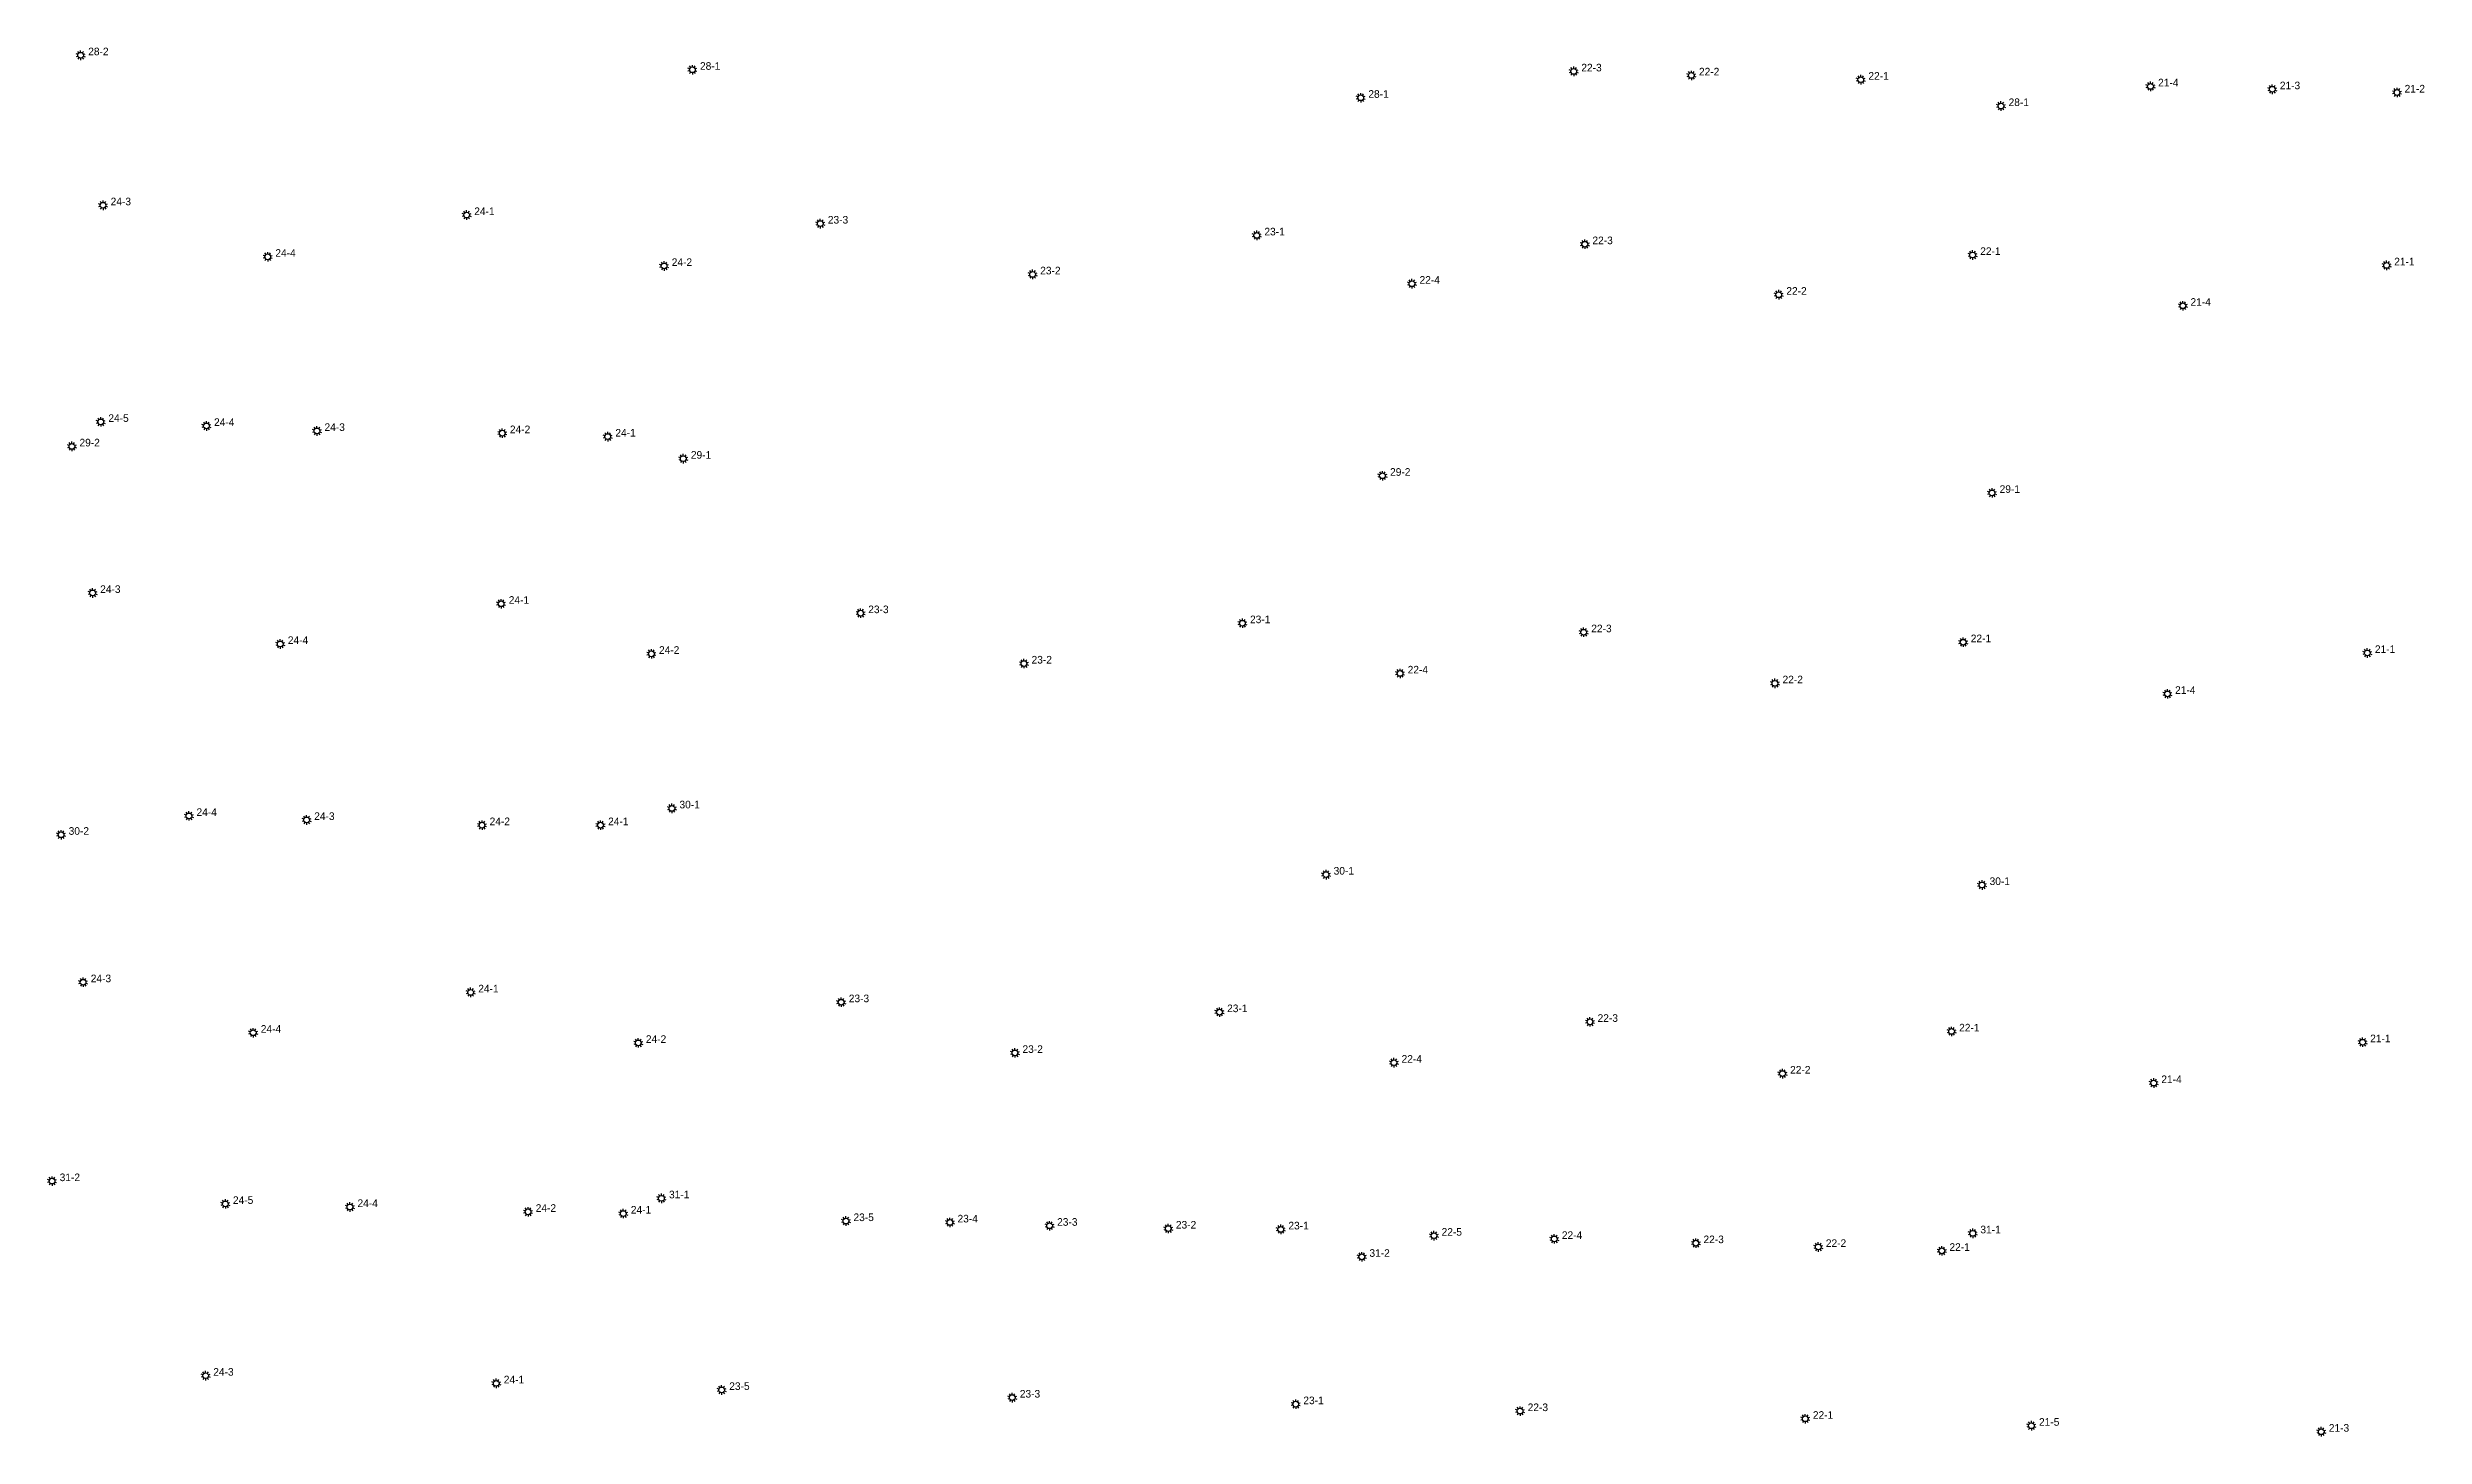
# Model space of a CAD drawing. Header units: inches. Extents: x 486468 to 494393, y 5455952 to 5461583.
# Drawn here: x 488171 to 488796, y 5456077 to 5456443 of the extents above; entities that cross this region are included whole.
import ezdxf

# ---------------------------------------------------------------- set-up
doc = ezdxf.new("R2010")
doc.units = ezdxf.units.IN
doc.header["$MEASUREMENT"] = 0
doc.layers.add('StreetLightingPoles', color=10, linetype='Continuous')

msp = doc.modelspace()

# ---------------------------------------------------------------- texts
at = {"layer": 'StreetLightingPoles'}
for s, p in [('28-2', (488182.042, 5456440.618)), ('28-1', (488342.869, 5456436.795)), ('22-3', (488574.563, 5456436.372)), ('22-2', (488605.489, 5456435.31)), ('22-1', (488650.035, 5456434.195)), ('21-4', (488726.192, 5456432.429)), ('21-3', (488758.195, 5456431.677)), ('21-2', (488790.997, 5456430.825)), ('28-1', (488518.577, 5456429.434)), ('28-1', (488686.886, 5456427.261)), ('24-3', (488187.936, 5456401.172)), ('24-1', (488283.523, 5456398.599)), ('23-3', (488376.482, 5456396.361)), ('23-1', (488491.246, 5456393.252)), ('24-4', (488231.233, 5456387.623)), ('22-3', (488577.482, 5456390.945)), ('22-1', (488679.432, 5456388.105)), ('24-2', (488335.441, 5456385.215)), ('23-2', (488432.309, 5456383.008)), ('22-4', (488532.033, 5456380.548)), ('21-1', (488788.268, 5456385.373)), ('22-2', (488628.462, 5456377.662)), ('21-4', (488734.708, 5456374.751)), ('24-5', (488187.334, 5456344.225)), ('24-4', (488215.122, 5456343.163)), ('29-2', (488179.744, 5456337.776)), ('24-3', (488244.161, 5456341.847)), ('24-2', (488292.894, 5456341.255)), ('24-1', (488320.618, 5456340.359)), ('29-1', (488340.476, 5456334.551)), ('29-2', (488524.288, 5456330.06)), ('29-1', (488684.535, 5456325.554)), ('24-3', (488185.185, 5456299.256)), ('24-1', (488292.591, 5456296.399)), ('23-3', (488387.098, 5456293.936)), ('23-1', (488487.464, 5456291.3)), ('22-3', (488577.178, 5456288.921)), ('24-4', (488234.512, 5456285.832)), ('24-2', (488332.09, 5456283.242)), ('23-2', (488430.036, 5456280.696)), ('22-1', (488676.943, 5456286.301)), ('21-1', (488783.19, 5456283.471)), ('22-4', (488528.91, 5456278.078)), ('22-2', (488627.464, 5456275.49)), ('21-4', (488730.653, 5456272.72)), ('24-4', (488210.514, 5456240.63)), ('24-3', (488241.458, 5456239.567)), ('24-2', (488287.562, 5456238.196)), ('24-1', (488318.719, 5456238.196)), ('30-1', (488337.481, 5456242.611)), ('30-2', (488176.897, 5456235.667)), ('30-1', (488509.45, 5456225.197)), ('30-1', (488681.898, 5456222.464)), ('24-3', (488182.705, 5456196.902)), ('24-1', (488284.575, 5456194.228)), ('23-3', (488381.982, 5456191.649)), ('23-1', (488481.447, 5456189.036)), ('24-4', (488227.402, 5456183.618)), ('24-2', (488328.647, 5456180.959)), ('22-3', (488578.837, 5456186.486)), ('22-1', (488673.888, 5456183.964)), ('21-1', (488781.949, 5456181.128)), ('23-2', (488427.654, 5456178.326)), ('22-4', (488527.307, 5456175.748)), ('22-2', (488629.453, 5456172.877)), ('21-4', (488727.043, 5456170.391)), ('31-2', (488174.535, 5456144.606)), ('24-5', (488220.088, 5456138.621)), ('24-4', (488252.833, 5456137.806)), ('31-1', (488334.726, 5456140.09)), ('24-2', (488299.682, 5456136.535)), ('24-1', (488324.688, 5456136.082)), ('23-5', (488383.225, 5456134.104)), ('23-4', (488410.572, 5456133.744)), ('23-3', (488436.759, 5456132.876)), ('23-2', (488467.978, 5456132.14)), ('23-1', (488497.554, 5456131.913)), ('31-1', (488679.472, 5456130.881)), ('31-2', (488518.86, 5456124.71)), ('22-5', (488537.83, 5456130.262)), ('22-4', (488569.446, 5456129.417)), ('22-3', (488606.679, 5456128.299)), ('22-2', (488638.842, 5456127.3)), ('22-1', (488671.34, 5456126.28)), ('24-3', (488214.911, 5456093.454)), ('24-1', (488291.297, 5456091.441)), ('23-5', (488350.563, 5456089.709)), ('23-3', (488426.949, 5456087.696)), ('23-1', (488501.486, 5456085.965)), ('22-3', (488560.46, 5456084.144)), ('22-1', (488635.436, 5456082.118)), ('21-5', (488694.885, 5456080.297)), ('21-3', (488771.071, 5456078.727))]:
    msp.add_text(s, height=2, dxfattribs=at).set_placement(p)

# ---------------------------------------------------------------- blocks, each defined once
blk = doc.blocks.new('Light')
at = {"color": 255}
for p, q in [((-0.71, 0.23), (-1.19, 0.39)), ((-0.44, 0.61), (-0.73, 1.01)), ((0, 0.75), (0, 1.25)), ((0.44, 0.61), (0.73, 1.01)), ((0.71, 0.23), (1.19, 0.39)), ((-0.71, -0.23), (-1.19, -0.39)), ((-0.44, -0.61), (-0.73, -1.01)), ((0, -0.75), (0, -1.25)), ((0.44, -0.61), (0.73, -1.01)), ((0.71, -0.23), (1.19, -0.39))]:
    blk.add_line(p, q, dxfattribs=at)
blk.add_circle((0, 0), 0.75, dxfattribs=at)

# ---------------------------------------------------------------- block references
at = {"layer": 'StreetLightingPoles'}
for p in [(488180.042, 5456440.618), (488340.869, 5456436.795), (488572.563, 5456436.372), (488603.489, 5456435.31), (488648.035, 5456434.195), (488724.192, 5456432.429), (488756.195, 5456431.677), (488516.577, 5456429.434), (488684.886, 5456427.261), (488788.997, 5456430.825), (488185.936, 5456401.172), (488281.523, 5456398.599), (488374.482, 5456396.361), (488229.233, 5456387.623), (488489.246, 5456393.252), (488575.482, 5456390.945), (488677.432, 5456388.105), (488333.441, 5456385.215), (488430.309, 5456383.008), (488786.268, 5456385.373), (488530.033, 5456380.548), (488626.462, 5456377.662), (488732.708, 5456374.751), (488185.334, 5456344.225), (488177.744, 5456337.776), (488213.122, 5456343.163), (488242.161, 5456341.847), (488290.894, 5456341.255), (488318.618, 5456340.359), (488338.476, 5456334.551), (488522.288, 5456330.06), (488682.535, 5456325.554), (488183.185, 5456299.256), (488290.591, 5456296.399), (488385.098, 5456293.936), (488485.464, 5456291.3), (488575.178, 5456288.921), (488232.512, 5456285.832), (488330.09, 5456283.242), (488674.943, 5456286.301), (488781.19, 5456283.471), (488428.036, 5456280.696), (488526.91, 5456278.078), (488625.464, 5456275.49), (488728.653, 5456272.72), (488208.514, 5456240.63), (488239.458, 5456239.567), (488285.562, 5456238.196), (488316.719, 5456238.196), (488335.481, 5456242.611), (488174.897, 5456235.667), (488507.45, 5456225.197), (488679.898, 5456222.464), (488180.705, 5456196.902), (488282.575, 5456194.228), (488379.982, 5456191.649), (488479.447, 5456189.036), (488225.402, 5456183.618), (488576.837, 5456186.486), (488671.888, 5456183.964), (488326.647, 5456180.959), (488425.654, 5456178.326), (488525.307, 5456175.748), (488779.949, 5456181.128), (488627.453, 5456172.877), (488725.043, 5456170.391), (488172.535, 5456144.606), (488218.088, 5456138.621), (488250.833, 5456137.806), (488332.726, 5456140.09), (488297.682, 5456136.535), (488322.688, 5456136.082), (488381.225, 5456134.104), (488408.572, 5456133.744), (488434.759, 5456132.876), (488465.978, 5456132.14), (488495.554, 5456131.913), (488535.83, 5456130.262), (488567.446, 5456129.417), (488604.679, 5456128.299), (488636.842, 5456127.3), (488669.34, 5456126.28), (488677.472, 5456130.881), (488516.86, 5456124.71), (488212.911, 5456093.454), (488289.297, 5456091.441), (488348.563, 5456089.709), (488424.949, 5456087.696), (488499.486, 5456085.965), (488558.46, 5456084.144), (488633.436, 5456082.118), (488692.885, 5456080.297), (488769.071, 5456078.727)]:
    msp.add_blockref('Light', p, dxfattribs=at)

msp.set_redraw_order([(e.dxf.handle, doc.entitydb.next_handle()) for e in msp.query("TEXT MTEXT ATTDEF DIMENSION ARC_DIMENSION")])  # texts and dimensions are drawn at this point

doc.saveas('drawing.dxf')
